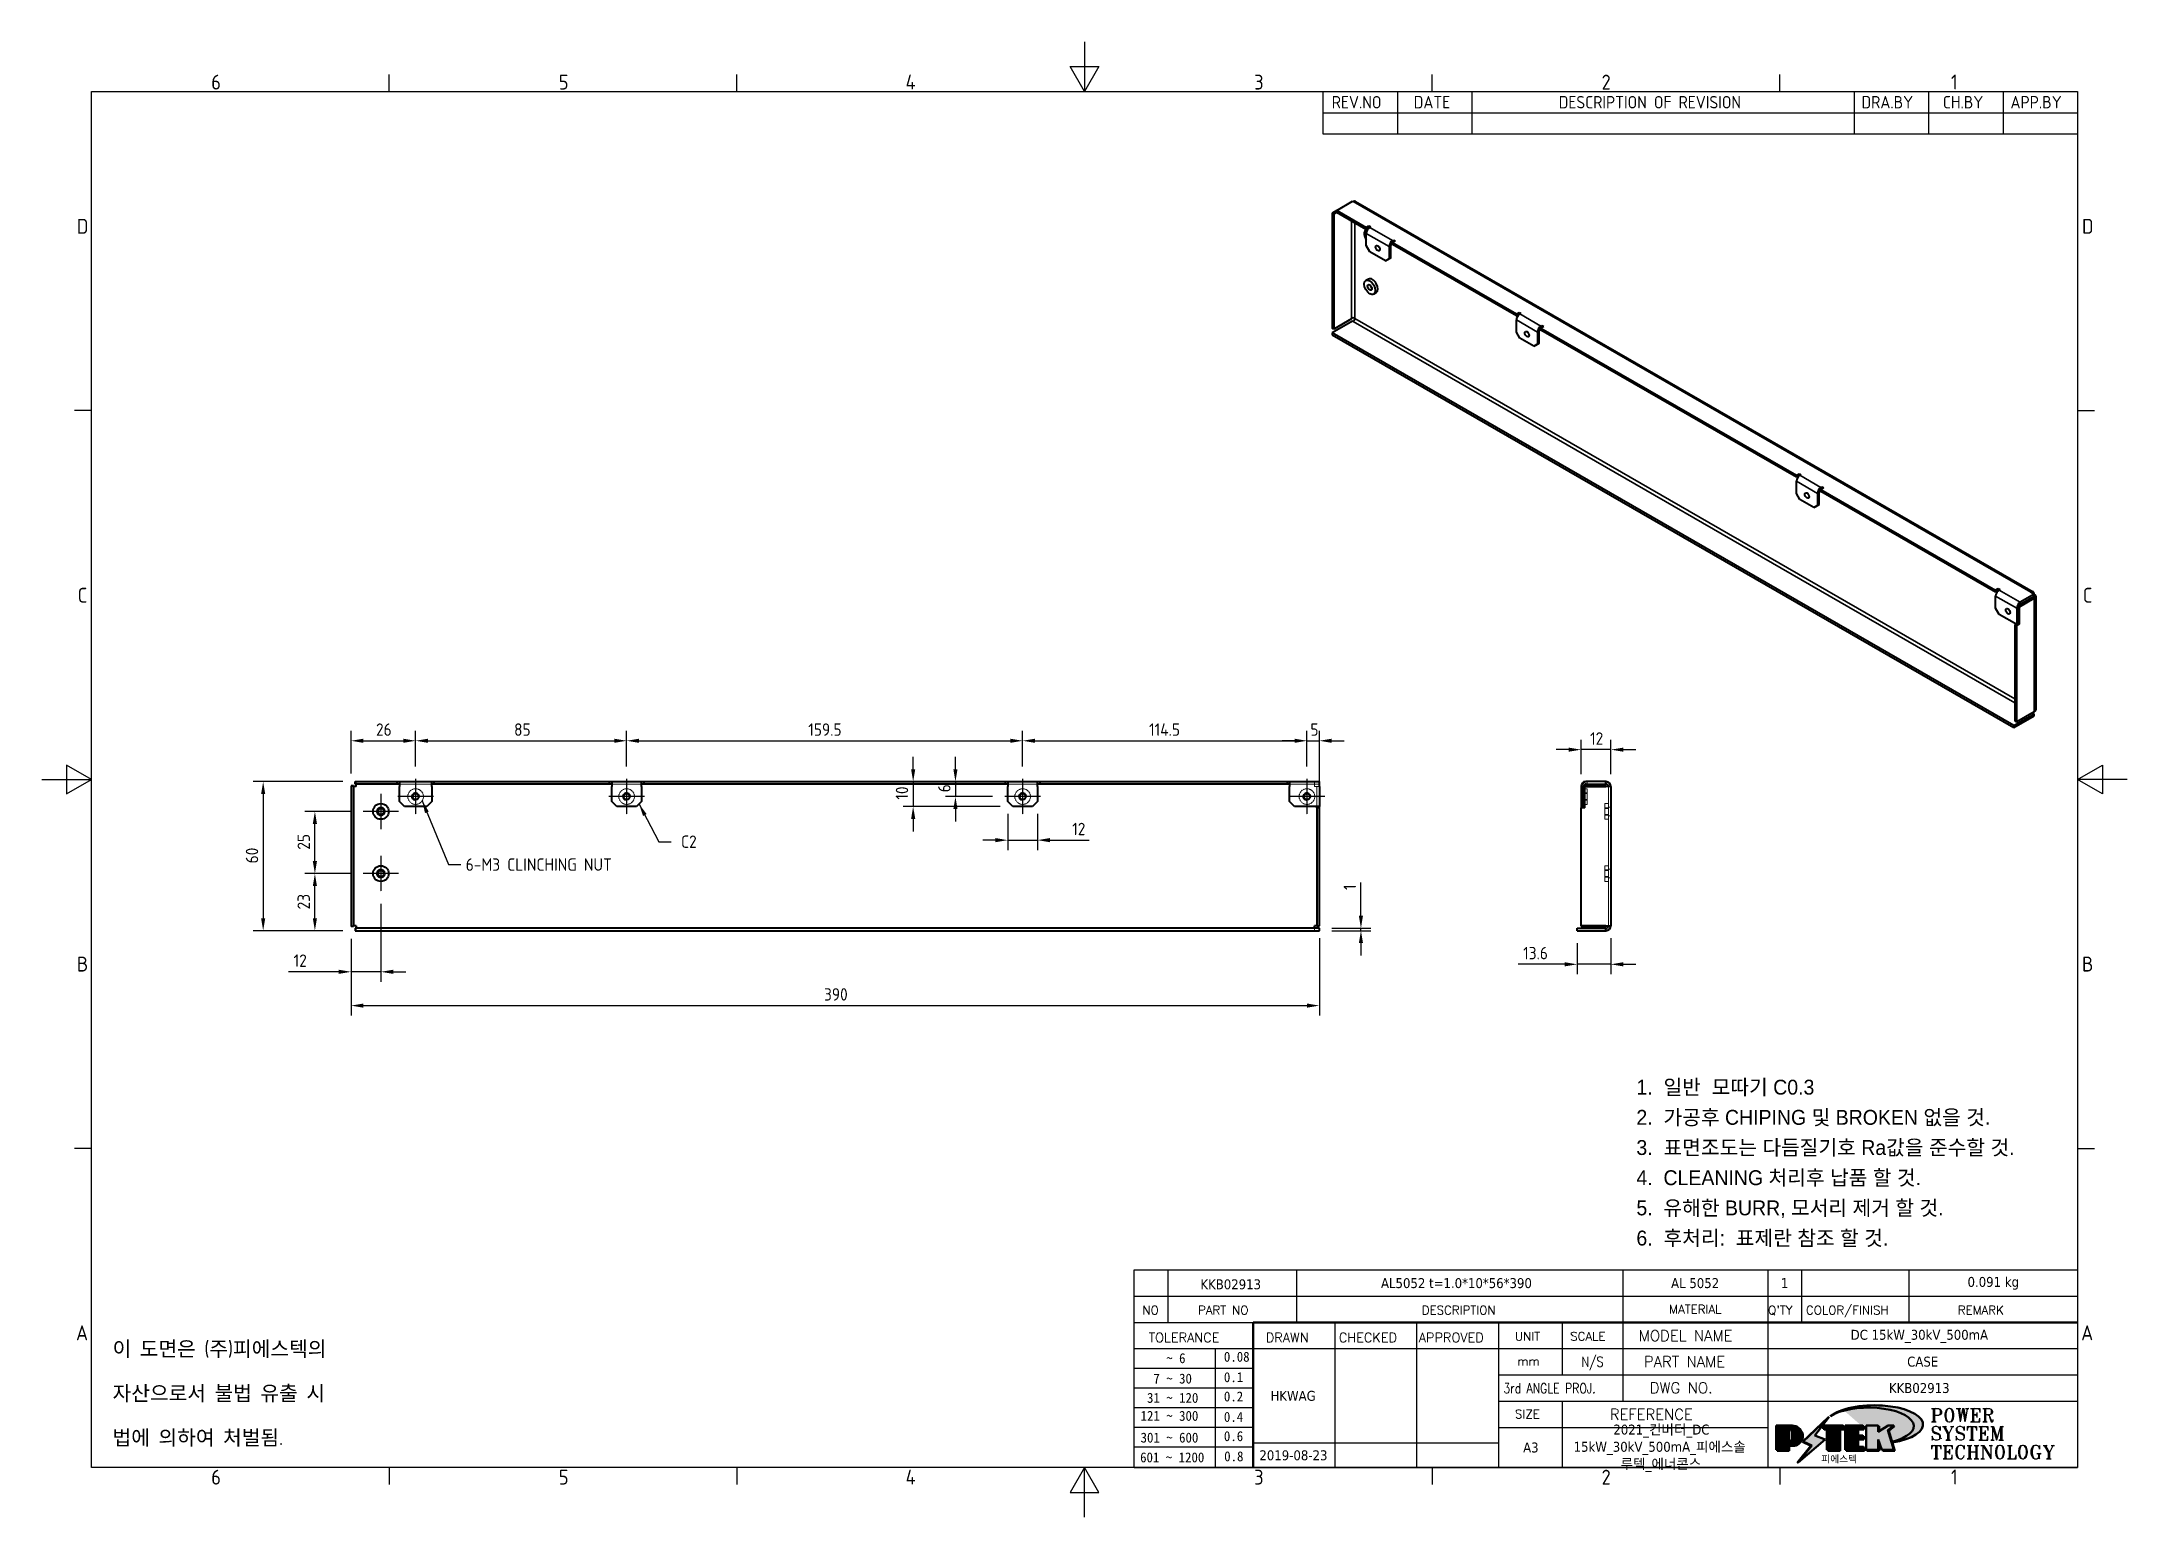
# Model space of a CAD drawing. Header units: millimetres. Extents: x 0 to 840, y 0 to 594.
import ezdxf
from ezdxf.enums import TextEntityAlignment as Align

# ---------------------------------------------------------------- set-up
doc = ezdxf.new("R2010")
doc.units = ezdxf.units.MM
doc.header["$LTSCALE"] = 2
doc.linetypes.add('CHAIN', pattern=[0.7087, 0.4724, -0.0591, 0.1181, -0.0591])
doc.linetypes.add('DASHED', pattern=[0.2067, 0.1654, -0.0413])
doc.layers.get('0').update_dxf_attribs({"color": 3, "lineweight": 25, "true_color": 0x00ff00})
for name, color, linetype, lineweight, true_color in [('가려진 것(ISO)', 2, 'DASHED', 18, 0xffff00), ('가시적인 것(ISO)', 3, 'Continuous', 40, 0x00ff00), ('가시적인 좁은 것(ISO)', 3, 'Continuous', 35, 0x00ff00), ('기호(ISO)', 5, 'Continuous', 25, 0x0000ff), ('제목(ISO)', 5, 'Continuous', 50, 0x0000ff), ('중심 표식(ISO)', 1, 'Continuous', 25, 0xff0000), ('치수(ISO)', 2, 'Continuous', 25, 0xffff00)]:
    doc.layers.add(name, color=color, linetype=linetype, lineweight=lineweight, true_color=true_color)
doc.layers.add('경계(ISO)', color=7, linetype='Continuous', lineweight=25)
doc.layers.add('해치(ISO)', color=7, linetype='Continuous', lineweight=18)
doc.styles.add('HAN_291', font='')
doc.styles.add('HAN_370', font='', dxfattribs={"width": 2})
doc.styles.add('ISO Proportional', font='arial.ttf')
doc.styles.add('ISO ProportionalPSTEK', font='isocp.shx')
doc.styles.add('RC_284', font='ROMANC.shx')
doc.styles.add('RC_287', font='ROMANC.shx')
doc.styles.add('RC_292', font='ROMANC.shx')
doc.styles.add('ROMANT_294', font='romant.shx')
doc.styles.add('문자 텍스트_PSTEK_POSCO', font='isocp.shx')
doc.styles.add('치수 텍스트_PSTEK_POSCO', font='isocp.shx')
doc.styles.add('텍스트 스타일198', font='tahoma.ttf')
doc.styles.add('텍스트 스타일333', font='ROMANC.shx', dxfattribs={"width": 0.8})
doc.styles.get('HAN_291').set_extended_font_data('GulimChe')
doc.styles.get('HAN_370').set_extended_font_data('GulimChe')
doc.dimstyles.new('치수_PSTEK_POSCO', dxfattribs={"dimscale": 2, "dimtxt": 2.5, "dimasz": 2.5, "dimexe": 2, "dimexo": 2.5, "dimgap": 1, "dimtad": 1, "dimrnd": 1e-08, "dimdsep": 46, "dimtxsty": '치수 텍스트_PSTEK_POSCO', "dimcen": 0.09, "dimdle": 10, "dimclrd": 7, "dimclre": 7, "dimclrt": 2, "dimadec": 1, "dimazin": 2, "dimtfac": 1, "dimtmove": 0, "dimatfit": 3, "dimfxl": 1, "dimtolj": 1, "dimlwd": -1, "dimlwe": -1, "dimarcsym": 0})
doc.dimstyles.new('치수_PSTEK_POSCO$7', dxfattribs={"dimscale": 2, "dimtxt": 2.5, "dimasz": 2.5, "dimexe": 2, "dimexo": 2.5, "dimgap": 1, "dimtad": 1, "dimrnd": 1e-08, "dimdsep": 46, "dimtxsty": '치수 텍스트_PSTEK_POSCO', "dimcen": 0.09, "dimdle": 10, "dimclrd": 7, "dimclre": 7, "dimclrt": 2, "dimadec": 1, "dimazin": 2, "dimtfac": 1, "dimtmove": 0, "dimatfit": 3, "dimfxl": 1, "dimtolj": 1, "dimlwd": -1, "dimlwe": -1, "dimarcsym": 0})

msp = doc.modelspace()

# ---------------------------------------------------------------- texts
at = {"layer": '기호(ISO)', "color": 2, "true_color": 0xffff00, "insert": (257.519, 271.969), "char_height": 5, "attachment_point": 4, "style": '치수 텍스트_PSTEK_POSCO'}
msp.add_mtext('{C2}', dxfattribs=at)
at = {"layer": '기호(ISO)', "color": 2, "true_color": 0xffff00, "insert": (170.777, 262.757), "char_height": 5, "width": 67.24076, "attachment_point": 4, "style": '치수 텍스트_PSTEK_POSCO'}
msp.add_mtext('{\\fISOCP|b0|i0;\\H5.0000;6-M3 CLINCHING NUT}', dxfattribs=at)
at = {"layer": '기호(ISO)', "color": 7, "insert": (28.525, 49.617), "char_height": 6, "width": 103.28011, "attachment_point": 4, "line_spacing_factor": 1.78626, "style": '문자 텍스트_PSTEK_POSCO'}
msp.add_mtext('{이 도면은 (주)피에스텍의\\P자산으로서 불법 유출 시 \\P법에 의하여 처벌됨.}', dxfattribs=at)

# ---------------------------------------------------------------- blocks, each defined once
blk = doc.blocks.new('경계 Default Border')
at = {"layer": '경계(ISO)'}
for p, q in [((70, 287), (70, 290.4)), ((140, 287), (140, 290.4)), ((280, 287), (280, 290.4)), ((350, 287), (350, 290.4)), ((10, 222.75), (6.6, 222.75)), ((410, 222.75), (413.4, 222.75)), ((10, 74.25), (6.6, 74.25)), ((410, 74.25), (413.4, 74.25)), ((70, 10), (70, 6.6)), ((140, 10), (140, 6.6)), ((280, 10), (280, 6.6)), ((350, 10), (350, 6.6))]:
    blk.add_line(p, q, dxfattribs=at)
at = {"layer": '경계(ISO)', "flags": 128}
for points in [[(210, 297), (210, 287), (207.11, 292), (212.89, 292), (210, 287)], [(10, 10), (10, 287), (410, 287), (410, 10), (10, 10)], [(0, 148.5), (10, 148.5), (5, 151.39), (5, 145.61), (10, 148.5)], [(420, 148.5), (410, 148.5), (415, 151.39), (415, 145.61), (410, 148.5)], [(210, 0), (210, 10), (207.11, 5), (212.89, 5), (210, 10)]]:
    blk.add_lwpolyline(points, dxfattribs=at)
at = {"layer": '경계(ISO)', "color": 2, "true_color": 0xffff00, "char_height": 3, "attachment_point": 7, "style": '문자 텍스트_PSTEK_POSCO'}
for s, insert in [('6', (34.14, 287.37)), ('5', (104.14, 287.37)), ('4', (173.97, 287.4)), ('3', (244.17, 287.37)), ('2', (314.13, 287.37)), ('1', (384.49, 287.4)), ('D', (7.08, 258.35)), ('D', (410.88, 258.35)), ('C', (7.24, 184.1)), ('C', (411.04, 184.1)), ('B', (7.08, 109.85)), ('B', (410.88, 109.85)), ('A', (6.91, 35.62)), ('A', (410.71, 35.62)), ('6', (34.14, 6.57)), ('5', (104.14, 6.57)), ('4', (173.97, 6.6)), ('3', (244.17, 6.57)), ('2', (314.13, 6.57)), ('1', (384.49, 6.6))]:
    blk.add_mtext(s, dxfattribs=dict(at, insert=insert))
blk = doc.blocks.new('제목 블록 PSTEK')
at = {"true_color": 0x848484}
for points in [[(317.22, 17.06), (322.03, 21.63), (322.28, 21.94), (317.05, 16.98), (318.75, 16.19), (316, 12.72), (316.34, 13), (318.92, 16.27)], [(321.98, 19.61), (321.4, 19.61), (321.4, 19.46), (321.98, 19.46)], [(324.66, 19.46), (325.42, 19.46), (325.42, 20.11), (325.24, 20.11), (325.24, 19.61), (324.48, 19.61), (324.48, 15.34), (322.16, 15.34), (322.16, 15.19), (324.66, 15.19)], [(328.29, 19.46), (329.41, 19.46), (329.41, 20.11), (329.23, 20.11), (329.23, 19.61), (328.11, 19.61), (328.11, 18.26), (328.29, 18.26)], [(328.29, 17.42), (329.41, 17.42), (329.41, 18.11), (329.23, 18.11), (329.23, 17.56), (328.11, 17.56), (328.11, 15.99), (328.29, 15.99)], [(332.51, 16.93), (332.33, 17.43), (332.33, 15.34), (330.04, 15.34), (330.04, 15.19), (332.51, 15.19)], [(332.51, 20.11), (332.33, 20.11), (332.33, 19), (332.51, 19.11)], [(335.62, 20.11), (335.25, 20.11), (334.25, 19.31), (335.49, 15.34), (333.2, 15.34), (333.25, 15.19), (335.66, 15.19), (334.43, 19.16)], [(329.54, 15.85), (329.36, 15.85), (329.36, 15.34), (325.83, 15.34), (325.83, 15.19), (329.54, 15.19)]]:
    blk.add_hatch(color=252, dxfattribs=at).paths.add_polyline_path(points)
at = {"true_color": 0x0000ff}
blk.add_hatch(color=5, dxfattribs=at).paths.add_polyline_path([(321.62, 17.42), (319.53, 18.25), (322.45, 22.02), (317.22, 17.06), (318.92, 16.27), (316.17, 12.8)])
at = {"true_color": 0xff0000}
h = blk.add_hatch(color=1, dxfattribs=at)
edge = h.paths.add_edge_path(flags=0)
edge.add_line((314.22, 19.61), (314.22, 17))
edge.add_line((314.22, 17), (314.35, 17))
edge.add_arc((314.35, 17.65), 0.651, 270, 360)
edge.add_line((315, 17.65), (315, 18.96))
edge.add_arc((314.35, 18.96), 0.651, 0, 90)
edge.add_line((314.35, 19.61), (314.22, 19.61))
edge = h.paths.add_edge_path()
edge.add_arc((314.98, 18.29), 1.97, 270, 450)
edge.add_line((314.98, 20.26), (311.77, 20.26))
edge.add_line((311.77, 20.26), (311.77, 15.34))
edge.add_line((311.77, 15.34), (314.22, 15.34))
edge.add_line((314.22, 15.34), (314.22, 16.32))
edge.add_line((314.22, 16.32), (314.98, 16.32))
at = {"true_color": 0x848484}
h = blk.add_hatch(color=252, dxfattribs=at)
edge = h.paths.add_edge_path()
edge.add_arc((314.98, 18.29), 1.97, 270, 406.8279)
edge.add_arc((315.16, 18.14), 1.97, -90, 53.561, ccw=False)
edge.add_line((315.16, 16.17), (314.4, 16.17))
edge.add_line((314.4, 16.17), (314.4, 15.19))
edge.add_line((314.4, 15.19), (311.94, 15.19))
edge.add_line((311.94, 15.19), (311.94, 15.34))
edge.add_line((311.94, 15.34), (314.22, 15.34))
edge.add_line((314.22, 15.34), (314.22, 16.32))
edge.add_line((314.22, 16.32), (314.98, 16.32))
h = blk.add_hatch(color=252, dxfattribs=at)
edge = h.paths.add_edge_path()
edge.add_line((314.4, 19.46), (314.53, 19.46))
edge.add_arc((314.53, 18.81), 0.651, 60.4189, 90, ccw=False)
edge.add_arc((314.35, 18.96), 0.651, 39.9699, 90)
edge.add_line((314.35, 19.61), (314.22, 19.61))
edge.add_line((314.22, 19.61), (314.22, 17))
edge.add_line((314.22, 17), (314.35, 17))
edge.add_arc((314.35, 17.65), 0.651, 270, 274.6931)
edge.add_line((314.4, 17), (314.4, 19.46))
at = {"true_color": 0xff0000}
for points in [[(324.48, 19.61), (325.24, 19.61), (325.24, 20.26), (321.23, 20.26), (321.23, 19.61), (321.98, 19.61), (321.98, 15.34), (324.48, 15.34)], [(329.23, 20.26), (325.66, 20.26), (325.66, 15.34), (329.36, 15.34), (329.36, 15.99), (328.11, 15.99), (328.11, 17.56), (329.23, 17.56), (329.23, 18.26), (328.11, 18.26), (328.11, 19.61), (329.23, 19.61)], [(332.33, 20.26), (329.86, 20.26), (329.86, 15.34), (332.33, 15.34), (332.33, 17.43), (333.07, 15.34), (335.49, 15.34), (334.25, 19.31), (335.44, 20.26), (334.31, 20.26), (332.33, 19)]]:
    blk.add_hatch(color=1, dxfattribs=at).paths.add_polyline_path(points)
at = {"layer": '해치(ISO)', "true_color": 0x27d1fc}
h = blk.add_hatch(color=140, dxfattribs=at)
edge = h.paths.add_edge_path()
edge.add_ellipse((330.37, 20.16), major_axis=(9.1, 0), ratio=0.40699, start_angle=301.3098, end_angle=507.7437)
edge.add_ellipse((331.53, 20.46), major_axis=(-9.82, 0), ratio=0.39426, start_angle=111.5121, end_angle=334.4703, ccw=False)
edge.add_line((335.14, 16.86), (335.1, 16.99))
at = {"color": 180, "true_color": 0x3f00ff}
for p, q in [((182.48, 11.79), (182.48, 51.57)), ((182.48, 51.57), (372.48, 51.57)), ((189.27, 51.57), (189.27, 41.01)), ((215.22, 41.01), (215.22, 51.57)), ((280.88, 51.57), (280.88, 41.01)), ((310.09, 51.57), (310.09, 41.01)), ((316.9, 51.57), (316.9, 41.01)), ((338.46, 51.57), (338.46, 41.01)), ((372.48, 51.57), (372.48, 11.79)), ((182.48, 46.29), (372.48, 46.29)), ((182.48, 41.01), (206.45, 41.01)), ((222.94, 11.79), (222.94, 41.01)), ((239.43, 11.79), (239.43, 41.01)), ((255.92, 11.79), (255.92, 41.01)), ((268.69, 41.01), (268.69, 30.45)), ((280.88, 41.01), (280.88, 25.17)), ((310.09, 41.01), (310.09, 11.79)), ((182.48, 35.73), (206.45, 35.73)), ((198.86, 12.03), (198.86, 35.73)), ((206.45, 35.73), (372.48, 35.73)), ((182.48, 31.78), (206.45, 31.78)), ((255.92, 30.45), (372.48, 30.45)), ((182.48, 27.83), (206.45, 27.83)), ((182.48, 23.88), (206.45, 23.88)), ((255.92, 25.17), (372.48, 25.17)), ((268.69, 25.17), (268.69, 11.79)), ((182.48, 19.93), (206.45, 19.93)), ((255.92, 19.89), (310.09, 19.89)), ((182.48, 15.98), (206.45, 15.98)), ((206.45, 16.74), (255.92, 16.74)), ((182.48, 11.79), (372.48, 11.79))]:
    blk.add_line(p, q, dxfattribs=at)
at = {"color": 7, "lineweight": 50}
for p, q in [((206.45, 11.79), (206.45, 41.01)), ((206.45, 41.01), (372.48, 41.01))]:
    blk.add_line(p, q, dxfattribs=at)
at = {"color": 7}
for p, q in [((322.28, 21.94), (317.05, 16.98)), ((322.45, 22.02), (317.22, 17.06)), ((317.22, 17.06), (322.03, 21.63)), ((319.53, 18.25), (322.45, 22.02)), ((322.03, 21.63), (322.28, 21.94)), ((314.98, 20.26), (311.77, 20.26)), ((311.77, 20.26), (311.77, 15.34)), ((314.98, 20.26), (311.77, 20.26)), ((311.77, 20.26), (311.77, 15.34)), ((314.22, 17), (314.22, 19.61)), ((314.22, 19.61), (314.35, 19.61)), ((314.35, 19.61), (314.22, 19.61)), ((314.22, 19.61), (314.22, 17)), ((314.22, 17), (314.22, 19.61)), ((314.22, 19.61), (314.35, 19.61)), ((314.35, 17), (314.22, 17)), ((314.22, 17), (314.35, 17)), ((314.35, 17), (314.22, 17)), ((314.4, 19.46), (314.53, 19.46)), ((314.4, 17), (314.4, 19.46)), ((315, 18.96), (315, 17.65)), ((315, 18.96), (315, 17.65)), ((316.17, 12.8), (321.62, 17.42)), ((317.05, 16.98), (318.75, 16.19)), ((318.92, 16.27), (317.22, 17.06)), ((317.22, 17.06), (318.92, 16.27)), ((321.62, 17.42), (319.53, 18.25)), ((325.24, 20.26), (321.23, 20.26)), ((321.23, 20.26), (321.23, 19.61)), ((325.24, 20.26), (321.23, 20.26)), ((321.23, 20.26), (321.23, 19.61)), ((321.23, 19.61), (321.98, 19.61)), ((321.23, 19.61), (321.98, 19.61)), ((321.4, 19.61), (321.4, 19.46)), ((321.98, 19.61), (321.4, 19.61)), ((321.4, 19.46), (321.98, 19.46)), ((321.98, 19.61), (321.98, 15.34)), ((321.98, 19.46), (321.98, 19.61)), ((321.98, 19.61), (321.98, 15.34)), ((324.48, 19.61), (325.24, 19.61)), ((324.48, 15.34), (324.48, 19.61)), ((325.24, 19.61), (324.48, 19.61)), ((324.48, 19.61), (324.48, 15.34)), ((324.48, 19.61), (325.24, 19.61)), ((324.48, 15.34), (324.48, 19.61)), ((324.66, 19.46), (325.42, 19.46)), ((324.66, 15.19), (324.66, 19.46)), ((325.24, 19.61), (325.24, 20.26)), ((325.24, 19.61), (325.24, 20.26)), ((325.42, 20.11), (325.24, 20.11)), ((325.24, 20.11), (325.24, 19.61)), ((325.42, 19.46), (325.42, 20.11)), ((329.23, 20.26), (325.66, 20.26)), ((325.66, 20.26), (325.66, 15.34)), ((325.66, 20.26), (325.66, 15.34)), ((329.23, 20.26), (325.66, 20.26)), ((328.11, 18.26), (328.11, 19.61)), ((328.11, 19.61), (329.23, 19.61)), ((329.23, 19.61), (328.11, 19.61)), ((328.11, 19.61), (328.11, 18.26)), ((328.11, 18.26), (328.11, 19.61)), ((328.11, 19.61), (329.23, 19.61)), ((329.23, 18.26), (328.11, 18.26)), ((328.11, 18.26), (328.29, 18.26)), ((329.23, 18.26), (328.11, 18.26)), ((328.11, 17.56), (329.23, 17.56)), ((328.11, 15.99), (328.11, 17.56)), ((329.23, 17.56), (328.11, 17.56)), ((328.11, 17.56), (328.11, 15.99)), ((328.11, 17.56), (329.23, 17.56)), ((328.11, 15.99), (328.11, 17.56)), ((328.29, 18.26), (328.29, 19.46)), ((328.29, 19.46), (329.41, 19.46)), ((328.29, 15.99), (328.29, 17.42)), ((328.29, 17.42), (329.41, 17.42)), ((329.23, 19.61), (329.23, 20.26)), ((329.23, 19.61), (329.23, 20.26)), ((329.41, 20.11), (329.23, 20.11)), ((329.23, 20.11), (329.23, 19.61)), ((329.23, 17.56), (329.23, 18.26)), ((329.23, 17.56), (329.23, 18.26)), ((329.41, 18.11), (329.23, 18.11)), ((329.23, 18.11), (329.23, 17.56)), ((329.41, 19.46), (329.41, 20.11)), ((329.41, 17.42), (329.41, 18.11)), ((332.33, 20.26), (329.86, 20.26)), ((329.86, 20.26), (329.86, 15.34)), ((329.86, 20.26), (329.86, 15.34)), ((332.33, 20.26), (329.86, 20.26)), ((334.31, 20.26), (332.33, 19)), ((332.33, 19), (332.33, 20.26)), ((334.31, 20.26), (332.33, 19)), ((332.33, 19), (332.33, 20.26)), ((332.51, 20.11), (332.33, 20.11)), ((332.33, 20.11), (332.33, 19)), ((332.33, 19), (332.51, 19.11)), ((332.33, 17.43), (333.07, 15.34)), ((332.33, 15.34), (332.33, 17.43)), ((332.51, 16.93), (332.33, 17.43)), ((332.33, 17.43), (332.33, 15.34)), ((332.33, 17.43), (333.07, 15.34)), ((332.33, 15.34), (332.33, 17.43)), ((332.51, 19.11), (332.51, 20.11)), ((332.51, 15.19), (332.51, 16.93)), ((334.25, 19.31), (335.44, 20.26)), ((334.25, 19.31), (335.44, 20.26)), ((335.25, 20.11), (334.25, 19.31)), ((335.49, 15.34), (334.25, 19.31)), ((334.25, 19.31), (335.49, 15.34)), ((335.49, 15.34), (334.25, 19.31)), ((335.44, 20.26), (334.31, 20.26)), ((335.44, 20.26), (334.31, 20.26)), ((334.43, 19.16), (335.62, 20.11)), ((335.66, 15.19), (334.43, 19.16)), ((335.62, 20.11), (335.25, 20.11)), ((345.04, 17.5), (344.99, 17.69)), ((311.77, 15.34), (314.22, 15.34)), ((311.77, 15.34), (314.22, 15.34)), ((314.22, 15.34), (311.94, 15.34)), ((311.94, 15.34), (311.94, 15.19)), ((311.94, 15.19), (314.4, 15.19)), ((314.22, 16.32), (314.98, 16.32)), ((314.22, 15.34), (314.22, 16.32)), ((314.98, 16.32), (314.22, 16.32)), ((314.22, 16.32), (314.22, 15.34)), ((314.22, 16.32), (314.98, 16.32)), ((314.22, 15.34), (314.22, 16.32)), ((314.4, 16.17), (315.16, 16.17)), ((314.4, 15.19), (314.4, 16.17)), ((318.75, 16.19), (316, 12.72)), ((316, 12.72), (316.34, 13)), ((318.92, 16.27), (316.17, 12.8)), ((316.34, 13), (318.92, 16.27)), ((321.98, 15.34), (324.48, 15.34)), ((321.98, 15.34), (324.48, 15.34)), ((324.48, 15.34), (322.16, 15.34)), ((322.16, 15.34), (322.16, 15.19)), ((322.16, 15.19), (324.66, 15.19)), ((325.66, 15.34), (329.36, 15.34)), ((325.66, 15.34), (329.36, 15.34)), ((329.36, 15.34), (325.83, 15.34)), ((325.83, 15.34), (325.83, 15.19)), ((325.83, 15.19), (329.54, 15.19)), ((329.36, 15.99), (328.11, 15.99)), ((328.11, 15.99), (328.29, 15.99)), ((329.36, 15.99), (328.11, 15.99)), ((329.36, 15.34), (329.36, 15.99)), ((329.36, 15.34), (329.36, 15.99)), ((329.54, 15.85), (329.36, 15.85)), ((329.36, 15.85), (329.36, 15.34)), ((329.54, 15.19), (329.54, 15.85)), ((329.86, 15.34), (332.33, 15.34)), ((329.86, 15.34), (332.33, 15.34)), ((332.33, 15.34), (330.04, 15.34)), ((330.04, 15.34), (330.04, 15.19)), ((330.04, 15.19), (332.51, 15.19)), ((333.07, 15.34), (335.49, 15.34)), ((333.07, 15.34), (335.49, 15.34)), ((335.49, 15.34), (333.2, 15.34)), ((333.2, 15.34), (333.25, 15.19)), ((333.25, 15.19), (335.66, 15.19))]:
    blk.add_line(p, q, dxfattribs=at)
at = {"color": 5, "true_color": 0x0000ff}
for p, q in [((322.45, 22.02), (317.22, 17.06)), ((319.53, 18.25), (322.45, 22.02)), ((316.17, 12.8), (321.62, 17.42)), ((317.22, 17.06), (318.92, 16.27)), ((321.62, 17.42), (319.53, 18.25)), ((318.92, 16.27), (316.17, 12.8))]:
    blk.add_line(p, q, dxfattribs=at)
at = {"color": 1, "true_color": 0xff0000}
for p, q in [((314.98, 20.26), (311.77, 20.26)), ((311.77, 20.26), (311.77, 15.34)), ((314.22, 17), (314.22, 19.61)), ((314.22, 19.61), (314.35, 19.61)), ((314.35, 17), (314.22, 17)), ((315, 18.96), (315, 17.65)), ((325.24, 20.26), (321.23, 20.26)), ((321.23, 20.26), (321.23, 19.61)), ((321.23, 19.61), (321.98, 19.61)), ((321.98, 19.61), (321.98, 15.34)), ((324.48, 19.61), (325.24, 19.61)), ((324.48, 15.34), (324.48, 19.61)), ((325.24, 19.61), (325.24, 20.26)), ((329.23, 20.26), (325.66, 20.26)), ((325.66, 20.26), (325.66, 15.34)), ((328.11, 18.26), (328.11, 19.61)), ((328.11, 19.61), (329.23, 19.61)), ((329.23, 18.26), (328.11, 18.26)), ((328.11, 17.56), (329.23, 17.56)), ((328.11, 15.99), (328.11, 17.56)), ((329.23, 19.61), (329.23, 20.26)), ((329.23, 17.56), (329.23, 18.26)), ((332.33, 20.26), (329.86, 20.26)), ((329.86, 20.26), (329.86, 15.34)), ((334.31, 20.26), (332.33, 19)), ((332.33, 19), (332.33, 20.26)), ((332.33, 17.43), (333.07, 15.34)), ((332.33, 15.34), (332.33, 17.43)), ((334.25, 19.31), (335.44, 20.26)), ((335.49, 15.34), (334.25, 19.31)), ((335.44, 20.26), (334.31, 20.26)), ((311.77, 15.34), (314.22, 15.34)), ((314.22, 16.32), (314.98, 16.32)), ((314.22, 15.34), (314.22, 16.32)), ((321.98, 15.34), (324.48, 15.34)), ((325.66, 15.34), (329.36, 15.34)), ((329.36, 15.99), (328.11, 15.99)), ((329.36, 15.34), (329.36, 15.99)), ((329.86, 15.34), (332.33, 15.34)), ((333.07, 15.34), (335.49, 15.34))]:
    blk.add_line(p, q, dxfattribs=at)
at = {"color": 7}
for centre, radius, start, end in [((314.35, 18.96), 0.651, 0, 90), ((314.35, 18.96), 0.651, 39.9699, 90), ((314.35, 18.96), 0.651, 0, 90), ((314.35, 17.65), 0.651, 270, 0), ((314.35, 17.65), 0.651, 270, 0), ((314.35, 17.65), 0.651, 270, 274.6931), ((314.53, 18.81), 0.651, 60.4189, 90), ((314.98, 18.29), 1.97, 270, 90), ((314.98, 18.29), 1.97, 270, 90), ((314.98, 18.29), 1.97, 270, 46.8279), ((315.16, 18.14), 1.97, 270, 53.561)]:
    blk.add_arc(centre, radius, start, end, dxfattribs=at)
at = {"color": 1, "true_color": 0xff0000}
for centre, radius, start, end in [((314.35, 18.96), 0.651, 0, 90), ((314.35, 17.65), 0.651, 270, 0), ((314.98, 18.29), 1.97, 270, 90)]:
    blk.add_arc(centre, radius, start, end, dxfattribs=at)
at = {"layer": '제목(ISO)', "lineweight": 18}
blk.add_line((182.48, 35.73), (182.48, 11.79), dxfattribs=at)
at = {"layer": '제목(ISO)'}
for p, q in [((322.28, 21.94), (317.05, 16.98)), ((322.45, 22.02), (317.22, 17.06)), ((317.22, 17.06), (322.03, 21.63)), ((319.53, 18.25), (322.45, 22.02)), ((322.03, 21.63), (322.28, 21.94)), ((314.98, 20.26), (311.77, 20.26)), ((311.77, 20.26), (311.77, 15.34)), ((314.22, 17), (314.22, 19.61)), ((314.22, 19.61), (314.35, 19.61)), ((314.35, 19.61), (314.22, 19.61)), ((314.22, 19.61), (314.22, 17)), ((314.35, 17), (314.22, 17)), ((314.22, 17), (314.35, 17)), ((314.4, 19.46), (314.53, 19.46)), ((314.4, 17), (314.4, 19.46)), ((315, 18.96), (315, 17.65)), ((316.17, 12.8), (321.62, 17.42)), ((317.05, 16.98), (318.75, 16.19)), ((317.22, 17.06), (318.92, 16.27)), ((318.92, 16.27), (317.22, 17.06)), ((321.62, 17.42), (319.53, 18.25)), ((325.24, 20.26), (321.23, 20.26)), ((321.23, 20.26), (321.23, 19.61)), ((321.23, 19.61), (321.98, 19.61)), ((321.98, 19.61), (321.4, 19.61)), ((321.4, 19.61), (321.4, 19.46)), ((321.4, 19.46), (321.98, 19.46)), ((321.98, 19.61), (321.98, 15.34)), ((321.98, 19.46), (321.98, 19.61)), ((324.48, 19.61), (325.24, 19.61)), ((324.48, 15.34), (324.48, 19.61)), ((325.24, 19.61), (324.48, 19.61)), ((324.48, 19.61), (324.48, 15.34)), ((324.66, 19.46), (325.42, 19.46)), ((324.66, 15.19), (324.66, 19.46)), ((325.24, 19.61), (325.24, 20.26)), ((325.42, 20.11), (325.24, 20.11)), ((325.24, 20.11), (325.24, 19.61)), ((325.42, 19.46), (325.42, 20.11)), ((329.23, 20.26), (325.66, 20.26)), ((325.66, 20.26), (325.66, 15.34)), ((328.11, 18.26), (328.11, 19.61)), ((328.11, 19.61), (329.23, 19.61)), ((329.23, 19.61), (328.11, 19.61)), ((328.11, 19.61), (328.11, 18.26)), ((329.23, 18.26), (328.11, 18.26)), ((328.11, 18.26), (328.29, 18.26)), ((328.11, 15.99), (328.11, 17.56)), ((328.11, 17.56), (329.23, 17.56)), ((329.23, 17.56), (328.11, 17.56)), ((328.11, 17.56), (328.11, 15.99)), ((328.29, 19.46), (329.41, 19.46)), ((328.29, 18.26), (328.29, 19.46)), ((328.29, 17.42), (329.41, 17.42)), ((328.29, 15.99), (328.29, 17.42)), ((329.23, 19.61), (329.23, 20.26)), ((329.41, 20.11), (329.23, 20.11)), ((329.23, 20.11), (329.23, 19.61)), ((329.23, 17.56), (329.23, 18.26)), ((329.41, 18.11), (329.23, 18.11)), ((329.23, 18.11), (329.23, 17.56)), ((329.41, 19.46), (329.41, 20.11)), ((329.41, 17.42), (329.41, 18.11)), ((332.33, 20.26), (329.86, 20.26)), ((329.86, 20.26), (329.86, 15.34)), ((334.31, 20.26), (332.33, 19)), ((332.33, 19), (332.33, 20.26)), ((332.51, 20.11), (332.33, 20.11)), ((332.33, 20.11), (332.33, 19)), ((332.33, 19), (332.51, 19.11)), ((332.33, 15.34), (332.33, 17.43)), ((332.33, 17.43), (333.07, 15.34)), ((332.51, 16.93), (332.33, 17.43)), ((332.33, 17.43), (332.33, 15.34)), ((332.51, 19.11), (332.51, 20.11)), ((332.51, 15.19), (332.51, 16.93)), ((334.25, 19.31), (335.44, 20.26)), ((335.25, 20.11), (334.25, 19.31)), ((335.49, 15.34), (334.25, 19.31)), ((334.25, 19.31), (335.49, 15.34)), ((335.44, 20.26), (334.31, 20.26)), ((334.43, 19.16), (335.62, 20.11)), ((335.66, 15.19), (334.43, 19.16)), ((335.62, 20.11), (335.25, 20.11)), ((311.77, 15.34), (314.22, 15.34)), ((314.22, 15.34), (311.94, 15.34)), ((311.94, 15.34), (311.94, 15.19)), ((311.94, 15.19), (314.4, 15.19)), ((314.22, 15.34), (314.22, 16.32)), ((314.22, 16.32), (314.98, 16.32)), ((314.98, 16.32), (314.22, 16.32)), ((314.22, 16.32), (314.22, 15.34)), ((314.4, 15.19), (314.4, 16.17)), ((314.4, 16.17), (315.16, 16.17)), ((318.75, 16.19), (316, 12.72)), ((316, 12.72), (316.34, 13)), ((318.92, 16.27), (316.17, 12.8)), ((316.34, 13), (318.92, 16.27)), ((321.98, 15.34), (324.48, 15.34)), ((324.48, 15.34), (322.16, 15.34)), ((322.16, 15.34), (322.16, 15.19)), ((322.16, 15.19), (324.66, 15.19)), ((325.66, 15.34), (329.36, 15.34)), ((329.36, 15.34), (325.83, 15.34)), ((325.83, 15.34), (325.83, 15.19)), ((325.83, 15.19), (329.54, 15.19)), ((329.36, 15.99), (328.11, 15.99)), ((328.11, 15.99), (328.29, 15.99)), ((329.36, 15.34), (329.36, 15.99)), ((329.54, 15.85), (329.36, 15.85)), ((329.36, 15.85), (329.36, 15.34)), ((329.54, 15.19), (329.54, 15.85)), ((329.86, 15.34), (332.33, 15.34)), ((332.33, 15.34), (330.04, 15.34)), ((330.04, 15.34), (330.04, 15.19)), ((330.04, 15.19), (332.51, 15.19)), ((333.07, 15.34), (335.49, 15.34)), ((335.49, 15.34), (333.2, 15.34)), ((333.2, 15.34), (333.25, 15.19)), ((333.25, 15.19), (335.66, 15.19))]:
    blk.add_line(p, q, dxfattribs=at)
at = {"layer": '제목(ISO)', "color": 4, "true_color": 0x00ffff}
blk.add_line((335.14, 16.86), (335.1, 16.99), dxfattribs=at)
at = {"layer": '제목(ISO)'}
for centre, radius, start, end in [((314.35, 18.96), 0.651, 0, 90), ((314.35, 18.96), 0.651, 39.9699, 90), ((314.35, 17.65), 0.651, 270, 0), ((314.35, 17.65), 0.651, 270, 274.6931), ((314.53, 18.81), 0.651, 60.4189, 90), ((314.98, 18.29), 1.97, 46.8279, 90), ((314.98, 18.29), 1.97, 270, 46.8279), ((314.98, 18.29), 1.97, 270, 46.8279), ((315.16, 18.14), 1.97, 270, 53.561)]:
    blk.add_arc(centre, radius, start, end, dxfattribs=at)
at = {"layer": '제목(ISO)', "color": 4, "true_color": 0x00ffff}
for centre, major_axis, ratio, start_param, end_param in [((331.53, 20.46), (9.82, 0), 0.39426, 5.087845, 8.9792), ((330.37, 20.16), (9.1, 0), 0.40699, 5.258849, 8.861799)]:
    blk.add_ellipse(centre, major_axis=major_axis, ratio=ratio, start_param=start_param, end_param=end_param, dxfattribs=at)
at = {"color": 2, "true_color": 0xffff00}
for s, height, style, p in [('NO', 1.742, 'RC_284', (184.14, 42.62)), ('PART NO', 1.742, 'RC_284', (195.34, 42.62)), ('DESCRIPTION', 1.7424, 'RC_284', (240.4, 42.62)), ("Q'TY", 1.742, 'RC_284', (310.14, 42.62)), ('COLOR/FINISH', 1.7424, 'RC_284', (317.77, 42.62)), ('REMARK', 1.742, 'RC_284', (348.35, 42.62)), (' TOLERANCE', 1.9, 'RC_287', (184.09, 37.01)), ('DRAWN', 1.9, 'RC_287', (208.98, 37.01)), ('CHECKED', 1.9, 'RC_287', (223.69, 37.01)), ('APPROVED', 1.9, 'RC_287', (239.78, 37.01)), ('UNIT', 1.742, 'RC_284', (259.17, 37.34)), ('SCALE', 1.742, 'RC_284', (270.29, 37.34)), ('MODEL NAME', 2.178, 'RC_292', (284.1, 37.25)), ('    ~ 6', 2, 'HAN_291', (183.77, 32.82)), ('0.08', 2, 'HAN_291', (200.55, 33.1)), ('PART NAME', 2.178, 'RC_292', (285.14, 32.03)), ('  7 ~ 30', 2, 'HAN_291', (183.77, 28.71)), ('0.1', 2, 'HAN_291', (200.55, 28.99)), ('mm', 1.742, 'RC_284', (259.65, 32.35)), (' 31 ~ 120', 2, 'HAN_291', (183.77, 24.83)), ('0.2', 2, 'HAN_291', (200.55, 25.11)), (' DWG NO.', 2.178, 'RC_292', (284.81, 26.75)), ('121 ~ 300', 2, 'HAN_291', (183.77, 21.21)), ('0.4', 2, 'HAN_291', (200.55, 21)), ('SIZE', 1.742, 'RC_284', (259.17, 21.69)), ('REFERENCE', 2.178, 'RC_292', (278.27, 21.43)), ('301 ~ 600', 2, 'HAN_291', (183.77, 16.83)), ('0.6', 2, 'HAN_291', (200.55, 17.12)), ('601 ~ 1200', 2, 'HAN_291', (183.68, 12.85)), ('0.8', 2, 'HAN_291', (200.61, 13.06))]:
    blk.add_text(s, height=height, dxfattribs=dict(at, style=style)).set_placement(p)
at = {"color": 2, "true_color": 0xffff00, "style": 'RC_284'}
blk.add_text('MATERIAL', height=1.742, dxfattribs=at).set_placement((295.48, 43.65), align=Align.MIDDLE_CENTER)
at = {"color": 7, "style": '텍스트 스타일333', "width": 0.8}
blk.add_text('N/S', height=2, dxfattribs=at).set_placement((274.78, 33.09), align=Align.MIDDLE_CENTER)
at = {"color": 2, "true_color": 0xffff00, "style": '텍스트 스타일333', "width": 0.8}
blk.add_text('3rd ANGLE PROJ.', height=2, dxfattribs=at).set_placement((256.84, 26.76))
at = {"color": 7, "style": 'ROMANT_294'}
for s, p in [('POWER', (342.83, 20.97)), ('SYSTEM', (342.83, 17.33)), ('TECHNOLOGY', (342.83, 13.57))]:
    blk.add_text(s, height=2.7, dxfattribs=at).set_placement(p)
at = {"color": 7, "insert": (320.85, 14.21), "char_height": 1.4, "attachment_point": 1, "line_spacing_factor": 0.332, "style": 'HAN_370'}
blk.add_mtext('\\fHY견고딕|b0|i0;\\H1.4000;피에스텍', dxfattribs=at)
at = {"layer": '제목(ISO)', "color": 7, "style": '텍스트 스타일198'}
for tag, p in [('질량\\P3;_001', (350.3, 48.16)), ('부품_번호_001', (195.81, 47.68)), ('설명_001', (232.19, 47.92)), ('재질_001', (290.6, 47.93)), ("3._Q'TY_001", (312.71, 47.92)), ('1._MODEL_NAME_001', (326.77, 37.52)), ('제목_001', (338.15, 32.12)), ('설계자_001', (209.94, 25.23)), ('부품_번호_001', (334.47, 26.81)), ('시트_크기_001', (260.81, 14.84)), ('프로젝트_002', (270.98, 14.98)), ('프로젝트_001', (278.97, 18.44)), ('작성_날짜_001', (207.69, 13.27)), ('프로젝트_003', (280.45, 11.55))]:
    blk.add_attdef(tag, p, '', height=2, dxfattribs=at)
for tag, p in [('4._COLOR', (327.68, 48.93)), ('점검자', (231.18, 26.23)), ('엔지니어링_승인자', (247.67, 26.23)), ('점검_날짜', (231.18, 14.27)), ('엔지니어링_승인_날짜', (247.67, 14.27))]:
    blk.add_attdef(tag, text='', height=2, dxfattribs=at).set_placement(p, align=Align.MIDDLE_CENTER)
blk = doc.blocks.new('리비전 내역')
at = {"layer": '기호(ISO)'}
for p, q in [((258, 287), (410, 287)), ((258, 287), (258, 282.72)), ((273, 287), (273, 282.72)), ((288, 287), (288, 282.72)), ((365, 287), (365, 282.72)), ((380, 287), (380, 282.72)), ((395, 287), (395, 282.72)), ((410, 287), (410, 282.72)), ((258, 282.72), (410, 282.72)), ((258, 282.72), (258, 278.44)), ((273, 282.72), (273, 278.44)), ((288, 282.72), (288, 278.44)), ((365, 282.72), (365, 278.44)), ((380, 282.72), (380, 278.44)), ((395, 282.72), (395, 278.44)), ((410, 282.72), (410, 278.44)), ((258, 278.44), (410, 278.44))]:
    blk.add_line(p, q, dxfattribs=at)
at = {"layer": '기호(ISO)', "color": 2, "true_color": 0xffff00, "char_height": 2.5, "attachment_point": 7, "style": 'ISO ProportionalPSTEK'}
for s, insert in [('REV.NO', (259.79, 283.58)), ('DATE', (276.31, 283.58)), ('DESCRIPTION OF REVISION', (305.51, 283.58)), ('DRA.BY', (366.48, 283.58)), ('CH.BY', (382.86, 283.58)), ('APP.BY', (396.48, 283.58))]:
    blk.add_mtext(s, dxfattribs=dict(at, insert=insert))
blk = doc.blocks.new('*D22')
at = {"layer": 'Defpoints', "color": 0, "transparency": 16777216}
for p in [(150.59, 312.59), (124.59, 294.43), (150.59, 297.28)]:
    blk.add_point(p, dxfattribs=at)
at = {"layer": '치수(ISO)', "color": 7, "transparency": 16777216}
for p, q in [((124.59, 299.43), (124.59, 316.59)), ((129.59, 312.59), (145.59, 312.59)), ((150.59, 302.28), (150.59, 316.59))]:
    blk.add_line(p, q, dxfattribs=at)
for points in [[(129.59, 313.42), (129.59, 311.75), (124.59, 312.59)], [(145.59, 313.42), (145.59, 311.75), (150.59, 312.59)]]:
    blk.add_solid(points, dxfattribs=at)
at = {"layer": '치수(ISO)', "color": 2, "transparency": 16777216, "insert": (134.64, 317.09), "char_height": 5, "attachment_point": 4, "style": '치수 텍스트_PSTEK_POSCO'}
blk.add_mtext('\\A1;26', dxfattribs=at)
blk = doc.blocks.new('*D23')
at = {"layer": 'Defpoints', "color": 0, "transparency": 16777216}
for p in [(235.59, 312.59), (150.59, 297.28), (235.59, 297.28)]:
    blk.add_point(p, dxfattribs=at)
at = {"layer": '치수(ISO)', "color": 7, "transparency": 16777216}
for p, q in [((150.59, 302.28), (150.59, 316.59)), ((155.59, 312.59), (230.59, 312.59)), ((235.59, 302.28), (235.59, 316.59))]:
    blk.add_line(p, q, dxfattribs=at)
for points in [[(155.59, 313.42), (155.59, 311.75), (150.59, 312.59)], [(230.59, 313.42), (230.59, 311.75), (235.59, 312.59)]]:
    blk.add_solid(points, dxfattribs=at)
at = {"layer": '치수(ISO)', "color": 2, "transparency": 16777216, "insert": (190.26, 317.09), "char_height": 5, "attachment_point": 4, "style": '치수 텍스트_PSTEK_POSCO'}
blk.add_mtext('\\A1;85', dxfattribs=at)
blk = doc.blocks.new('*D24')
at = {"layer": 'Defpoints', "color": 0, "transparency": 16777216}
for p in [(395.09, 312.59), (235.59, 297.28), (395.09, 297.28)]:
    blk.add_point(p, dxfattribs=at)
at = {"layer": '치수(ISO)', "color": 7, "transparency": 16777216}
for p, q in [((235.59, 302.28), (235.59, 316.59)), ((240.59, 312.59), (390.09, 312.59)), ((395.09, 302.28), (395.09, 316.59))]:
    blk.add_line(p, q, dxfattribs=at)
for points in [[(240.59, 313.42), (240.59, 311.75), (235.59, 312.59)], [(390.09, 313.42), (390.09, 311.75), (395.09, 312.59)]]:
    blk.add_solid(points, dxfattribs=at)
at = {"layer": '치수(ISO)', "color": 2, "transparency": 16777216, "insert": (308.75, 317.09), "char_height": 5, "attachment_point": 4, "style": '치수 텍스트_PSTEK_POSCO'}
blk.add_mtext('\\A1;159.5', dxfattribs=at)
blk = doc.blocks.new('*D25')
at = {"layer": 'Defpoints', "color": 0, "transparency": 16777216}
for p in [(509.59, 312.59), (395.09, 297.28), (509.59, 297.28)]:
    blk.add_point(p, dxfattribs=at)
at = {"layer": '치수(ISO)', "color": 7, "transparency": 16777216}
for p, q in [((395.09, 302.28), (395.09, 316.59)), ((400.09, 312.59), (504.59, 312.59)), ((509.59, 302.28), (509.59, 316.59))]:
    blk.add_line(p, q, dxfattribs=at)
for points in [[(400.09, 313.42), (400.09, 311.75), (395.09, 312.59)], [(504.59, 313.42), (504.59, 311.75), (509.59, 312.59)]]:
    blk.add_solid(points, dxfattribs=at)
at = {"layer": '치수(ISO)', "color": 2, "transparency": 16777216, "insert": (446.01, 317.09), "char_height": 5, "attachment_point": 4, "style": '치수 텍스트_PSTEK_POSCO'}
blk.add_mtext('\\A1;114.5', dxfattribs=at)
blk = doc.blocks.new('*D26')
at = {"layer": 'Defpoints', "color": 0, "transparency": 16777216}
for p in [(514.59, 312.59), (509.59, 297.28), (514.59, 285.63)]:
    blk.add_point(p, dxfattribs=at)
at = {"layer": '치수(ISO)', "color": 7, "transparency": 16777216}
for p, q in [((504.59, 312.59), (499.59, 312.59)), ((509.59, 302.28), (509.59, 316.59)), ((509.59, 312.59), (514.59, 312.59)), ((514.59, 290.63), (514.59, 316.59)), ((519.59, 312.59), (524.59, 312.59))]:
    blk.add_line(p, q, dxfattribs=at)
for points in [[(504.59, 313.42), (504.59, 311.75), (509.59, 312.59)], [(519.59, 313.42), (519.59, 311.75), (514.59, 312.59)]]:
    blk.add_solid(points, dxfattribs=at)
at = {"layer": '치수(ISO)', "color": 2, "transparency": 16777216, "insert": (510.99, 317.09), "char_height": 5, "attachment_point": 4, "style": '치수 텍스트_PSTEK_POSCO'}
blk.add_mtext('\\A1;5', dxfattribs=at)
blk = doc.blocks.new('*D27')
at = {"layer": 'Defpoints', "color": 0, "transparency": 16777216}
for p in [(110.03, 259.13), (129.44, 259.13), (126.3, 236.13)]:
    blk.add_point(p, dxfattribs=at)
at = {"layer": '치수(ISO)', "color": 7, "transparency": 16777216}
for p, q in [((124.44, 259.13), (106.03, 259.13)), ((110.03, 241.13), (110.03, 254.13)), ((121.3, 236.13), (106.03, 236.13))]:
    blk.add_line(p, q, dxfattribs=at)
for points in [[(109.19, 254.13), (110.86, 254.13), (110.03, 259.13)], [(109.19, 241.13), (110.86, 241.13), (110.03, 236.13)]]:
    blk.add_solid(points, dxfattribs=at)
at = {"layer": '치수(ISO)', "color": 2, "transparency": 16777216, "insert": (105.53, 244.7), "char_height": 5, "attachment_point": 4, "rotation": 90, "style": '치수 텍스트_PSTEK_POSCO'}
blk.add_mtext('\\A1;23', dxfattribs=at)
blk = doc.blocks.new('*D28')
at = {"layer": 'Defpoints', "color": 0, "transparency": 16777216}
for p in [(110.03, 284.13), (129.44, 284.13), (129.44, 259.13)]:
    blk.add_point(p, dxfattribs=at)
at = {"layer": '치수(ISO)', "color": 7, "transparency": 16777216}
for p, q in [((124.44, 284.13), (106.03, 284.13)), ((110.03, 264.13), (110.03, 279.13)), ((124.44, 259.13), (106.03, 259.13))]:
    blk.add_line(p, q, dxfattribs=at)
for points in [[(109.19, 279.13), (110.86, 279.13), (110.03, 284.13)], [(109.19, 264.13), (110.86, 264.13), (110.03, 259.13)]]:
    blk.add_solid(points, dxfattribs=at)
at = {"layer": '치수(ISO)', "color": 2, "transparency": 16777216, "insert": (105.53, 268.74), "char_height": 5, "attachment_point": 4, "rotation": 90, "style": '치수 텍스트_PSTEK_POSCO'}
blk.add_mtext('\\A1;25', dxfattribs=at)
blk = doc.blocks.new('*D29')
at = {"layer": 'Defpoints', "color": 0, "transparency": 16777216}
for p in [(126.3, 296.13), (89.19, 236.13), (126.3, 236.13)]:
    blk.add_point(p, dxfattribs=at)
at = {"layer": '치수(ISO)', "color": 7, "transparency": 16777216}
for p, q in [((121.3, 296.13), (85.19, 296.13)), ((89.19, 291.13), (89.19, 241.13)), ((121.3, 236.13), (85.19, 236.13))]:
    blk.add_line(p, q, dxfattribs=at)
for points in [[(88.36, 291.13), (90.03, 291.13), (89.19, 296.13)], [(88.36, 241.13), (90.03, 241.13), (89.19, 236.13)]]:
    blk.add_solid(points, dxfattribs=at)
at = {"layer": '치수(ISO)', "color": 2, "transparency": 16777216, "insert": (84.69, 263.23), "char_height": 5, "attachment_point": 4, "rotation": 90, "style": '치수 텍스트_PSTEK_POSCO'}
blk.add_mtext('\\A1;60', dxfattribs=at)
blk = doc.blocks.new('*D30')
at = {"layer": 'Defpoints', "color": 0, "transparency": 16777216}
for p in [(136.59, 251.98), (124.59, 237.84), (136.59, 219.58)]:
    blk.add_point(p, dxfattribs=at)
at = {"layer": '치수(ISO)', "color": 7, "transparency": 16777216}
for p, q in [((136.59, 246.98), (136.59, 215.58)), ((124.59, 232.84), (124.59, 215.58)), ((119.59, 219.58), (99.46, 219.58)), ((136.59, 219.58), (124.59, 219.58)), ((141.59, 219.58), (146.59, 219.58))]:
    blk.add_line(p, q, dxfattribs=at)
for points in [[(119.59, 220.42), (119.59, 218.75), (124.59, 219.58)], [(141.59, 220.42), (141.59, 218.75), (136.59, 219.58)]]:
    blk.add_solid(points, dxfattribs=at)
at = {"layer": '치수(ISO)', "color": 2, "transparency": 16777216, "insert": (101.46, 224.08), "char_height": 5, "attachment_point": 4, "style": '치수 텍스트_PSTEK_POSCO'}
blk.add_mtext('\\A1;12', dxfattribs=at)
blk = doc.blocks.new('*D31')
at = {"layer": 'Defpoints', "color": 0, "transparency": 16777216}
for p in [(389.09, 288.13), (401.09, 288.13), (401.09, 272.58)]:
    blk.add_point(p, dxfattribs=at)
at = {"layer": '치수(ISO)', "color": 7, "transparency": 16777216}
for p, q in [((389.09, 283.13), (389.09, 268.58)), ((401.09, 283.13), (401.09, 268.58)), ((384.09, 272.58), (379.09, 272.58)), ((389.09, 272.58), (401.09, 272.58)), ((406.09, 272.58), (421.84, 272.58))]:
    blk.add_line(p, q, dxfattribs=at)
for points in [[(384.09, 273.42), (384.09, 271.75), (389.09, 272.58)], [(406.09, 273.42), (406.09, 271.75), (401.09, 272.58)]]:
    blk.add_solid(points, dxfattribs=at)
at = {"layer": '치수(ISO)', "color": 2, "transparency": 16777216, "insert": (415.04, 277.08), "char_height": 5, "attachment_point": 4, "style": '치수 텍스트_PSTEK_POSCO'}
blk.add_mtext('\\A1;12', dxfattribs=at)
blk = doc.blocks.new('*D32')
at = {"layer": 'Defpoints', "color": 0, "transparency": 16777216}
for p in [(368.02, 296.13), (368.02, 290.13), (387.94, 290.13)]:
    blk.add_point(p, dxfattribs=at)
at = {"layer": '치수(ISO)', "color": 7, "transparency": 16777216}
for p, q in [((368.02, 301.13), (368.02, 306.13)), ((368.02, 296.13), (368.02, 290.13)), ((382.94, 290.13), (364.02, 290.13)), ((368.02, 285.13), (368.02, 280.13))]:
    blk.add_line(p, q, dxfattribs=at)
for points in [[(367.19, 301.13), (368.85, 301.13), (368.02, 296.13)], [(367.19, 285.13), (368.85, 285.13), (368.02, 290.13)]]:
    blk.add_solid(points, dxfattribs=at)
at = {"layer": '치수(ISO)', "color": 2, "transparency": 16777216, "insert": (363.52, 291.86), "char_height": 5, "attachment_point": 4, "rotation": 90, "style": '치수 텍스트_PSTEK_POSCO'}
blk.add_mtext('\\A1;6', dxfattribs=at)
blk = doc.blocks.new('*D33')
at = {"layer": 'Defpoints', "color": 0, "transparency": 16777216}
for p in [(350.99, 296.13), (350.99, 286.13), (391.09, 286.13)]:
    blk.add_point(p, dxfattribs=at)
at = {"layer": '치수(ISO)', "color": 7, "transparency": 16777216}
for p, q in [((350.99, 301.13), (350.99, 306.13)), ((350.99, 296.13), (350.99, 286.13)), ((386.09, 286.13), (346.99, 286.13)), ((350.99, 281.13), (350.99, 276.13))]:
    blk.add_line(p, q, dxfattribs=at)
for points in [[(350.16, 301.13), (351.83, 301.13), (350.99, 296.13)], [(350.16, 281.13), (351.83, 281.13), (350.99, 286.13)]]:
    blk.add_solid(points, dxfattribs=at)
at = {"layer": '치수(ISO)', "color": 2, "transparency": 16777216, "insert": (346.49, 288.88), "char_height": 5, "attachment_point": 4, "rotation": 90, "style": '치수 텍스트_PSTEK_POSCO'}
blk.add_mtext('\\A1;10', dxfattribs=at)
blk = doc.blocks.new('*D34')
at = {"layer": 'Defpoints', "color": 0, "transparency": 16777216}
for p in [(124.59, 237.84), (514.59, 238.13), (514.59, 205.98)]:
    blk.add_point(p, dxfattribs=at)
at = {"layer": '치수(ISO)', "color": 7, "transparency": 16777216}
for p, q in [((124.59, 232.84), (124.59, 201.98)), ((514.59, 233.13), (514.59, 201.98)), ((129.59, 205.98), (509.59, 205.98))]:
    blk.add_line(p, q, dxfattribs=at)
for points in [[(129.59, 206.82), (129.59, 205.15), (124.59, 205.98)], [(509.59, 206.82), (509.59, 205.15), (514.59, 205.98)]]:
    blk.add_solid(points, dxfattribs=at)
at = {"layer": '치수(ISO)', "color": 2, "transparency": 16777216, "insert": (315.08, 210.48), "char_height": 5, "attachment_point": 4, "style": '치수 텍스트_PSTEK_POSCO'}
blk.add_mtext('\\A1;390', dxfattribs=at)
blk = doc.blocks.new('*D35')
at = {"layer": 'Defpoints', "color": 0, "transparency": 16777216}
for p in [(620.02, 309.01), (620.02, 294.13), (632.02, 294.13)]:
    blk.add_point(p, dxfattribs=at)
at = {"layer": '치수(ISO)', "color": 7, "transparency": 16777216}
for p, q in [((620.02, 299.13), (620.02, 313.01)), ((632.02, 299.13), (632.02, 313.01)), ((615.02, 309.01), (610.02, 309.01)), ((632.02, 309.01), (620.02, 309.01)), ((637.02, 309.01), (642.02, 309.01))]:
    blk.add_line(p, q, dxfattribs=at)
for points in [[(615.02, 309.84), (615.02, 308.18), (620.02, 309.01)], [(637.02, 309.84), (637.02, 308.18), (632.02, 309.01)]]:
    blk.add_solid(points, dxfattribs=at)
at = {"layer": '치수(ISO)', "color": 2, "transparency": 16777216, "insert": (623.62, 313.51), "char_height": 5, "attachment_point": 4, "style": '치수 텍스트_PSTEK_POSCO'}
blk.add_mtext('\\A1;12', dxfattribs=at)
blk = doc.blocks.new('*D36')
at = {"layer": 'Defpoints', "color": 0, "transparency": 16777216}
for p in [(618.42, 236.13), (632.02, 238.13), (632.02, 222.61)]:
    blk.add_point(p, dxfattribs=at)
at = {"layer": '치수(ISO)', "color": 7, "transparency": 16777216}
for p, q in [((618.42, 231.13), (618.42, 218.61)), ((632.02, 233.13), (632.02, 218.61)), ((613.42, 222.61), (594.67, 222.61)), ((632.02, 222.61), (618.42, 222.61)), ((637.02, 222.61), (642.02, 222.61))]:
    blk.add_line(p, q, dxfattribs=at)
for points in [[(613.42, 223.44), (613.42, 221.77), (618.42, 222.61)], [(637.02, 223.44), (637.02, 221.77), (632.02, 222.61)]]:
    blk.add_solid(points, dxfattribs=at)
at = {"layer": '치수(ISO)', "color": 2, "transparency": 16777216, "insert": (596.67, 227.11), "char_height": 5, "attachment_point": 4, "style": '치수 텍스트_PSTEK_POSCO'}
blk.add_mtext('\\A1;13.6', dxfattribs=at)
blk = doc.blocks.new('*D37')
at = {"layer": 'Defpoints', "color": 0, "transparency": 16777216}
for p in [(514.59, 237.13), (514.59, 236.13), (531.34, 237.13)]:
    blk.add_point(p, dxfattribs=at)
at = {"layer": '치수(ISO)', "color": 7, "transparency": 16777216}
for p, q in [((531.34, 242.13), (531.34, 255.5)), ((519.59, 237.13), (535.34, 237.13)), ((519.59, 236.13), (535.34, 236.13)), ((531.34, 236.13), (531.34, 237.13)), ((531.34, 231.13), (531.34, 226.13))]:
    blk.add_line(p, q, dxfattribs=at)
for points in [[(530.5, 242.13), (532.17, 242.13), (531.34, 237.13)], [(530.5, 231.13), (532.17, 231.13), (531.34, 236.13)]]:
    blk.add_solid(points, dxfattribs=at)
at = {"layer": '치수(ISO)', "color": 2, "transparency": 16777216, "insert": (526.84, 252.5), "char_height": 5, "attachment_point": 4, "rotation": 90, "style": '치수 텍스트_PSTEK_POSCO'}
blk.add_mtext('\\A1;1', dxfattribs=at)
blk = doc.blocks.new('주석-판금')
at = {"layer": '기호(ISO)', "color": 2, "true_color": 0xffff00, "insert": (-40.78, 16.76), "char_height": 3, "width": 116.6778, "attachment_point": 1, "line_spacing_factor": 1.214608, "style": 'ISO Proportional'}
blk.add_mtext('\\f굴림|b0|i0;\\H3.0000;1.  일반  모따기 C0.3\\P2.  가공후 CHIPING 및 BROKEN 없을 것.\\P3.  표면조도는 다듬질기호 Ra값을 준수할 것.\\P4.  CLEANING 처리후 납품 할 것.\\P5.  유해한 BURR, 모서리 제거 할 것.\\P6.  후처리:  표제란 참조 할 것.', dxfattribs=at)

# ---------------------------------------------------------------- dimensions: what is measured, and where the dimension line sits
at = {"layer": '치수(ISO)', "color": 7}
for base, p1, p2, angle, override, picture, middle in [((150.593, 312.588), (124.593, 294.426), (150.593, 297.283), 180, {"dimdec": 2, "dimtp": 0, "dimtm": 0, "dimtdec": 2, "dimtofl": 0, "dimatfit": 1}, '*D22', (137.573, 312.588)), ((235.593, 312.588), (150.593, 297.283), (235.593, 297.283), 180, {"dimdec": 2, "dimtp": 0, "dimtm": 0, "dimtdec": 2, "dimtofl": 0, "dimatfit": 1}, '*D23', (193.113, 312.588)), ((395.093, 312.588), (235.593, 297.283), (395.093, 297.283), 180, {"dimdec": 2, "dimtp": 0, "dimtm": 0, "dimtdec": 2, "dimtofl": 0, "dimatfit": 1}, '*D24', (315.363, 312.588)), ((509.593, 312.588), (395.093, 297.283), (509.593, 297.283), 180, {"dimdec": 2, "dimtp": 0, "dimtm": 0, "dimtdec": 2, "dimtofl": 0, "dimatfit": 1}, '*D25', (452.363, 312.588)), ((514.593, 312.588), (509.593, 297.283), (514.593, 285.633), 180, {"dimdec": 2, "dimtp": 0, "dimtm": 0, "dimtdec": 2, "dimtofl": 1, "dimatfit": 1}, '*D26', (512.093, 312.588)), ((620.017, 309.012), (632.017, 294.133), (620.017, 294.133), 180, {"dimdec": 2, "dimtp": 0, "dimtm": 0, "dimtdec": 2, "dimtofl": 1, "dimatfit": 1}, '*D35', (626.017, 309.012)), ((350.993, 286.133), (350.993, 296.133), (391.093, 286.133), 270, {"dimdec": 2, "dimse1": 1, "dimtp": 0, "dimtm": 0, "dimtdec": 2, "dimtofl": 1, "dimatfit": 1}, '*D33', (350.993, 291.133)), ((368.019, 290.133), (368.019, 296.133), (387.943, 290.133), 270, {"dimdec": 2, "dimse1": 1, "dimtp": 0, "dimtm": 0, "dimtdec": 2, "dimtofl": 1, "dimatfit": 1}, '*D32', (368.019, 293.133)), ((89.194, 236.133), (126.3, 296.133), (126.3, 236.133), 270, {"dimdec": 2, "dimtp": 0, "dimtm": 0, "dimtdec": 2, "dimtofl": 0, "dimatfit": 1}, '*D29', (89.194, 266.133)), ((401.093, 272.583), (389.093, 288.133), (401.093, 288.133), 180, {"dimdec": 2, "dimtp": 0, "dimtm": 0, "dimtdec": 2, "dimtofl": 1, "dimatfit": 1}, '*D31', (417.441, 272.583)), ((110.026, 284.133), (129.443, 259.133), (129.443, 284.133), 90, {"dimdec": 2, "dimtp": 0, "dimtm": 0, "dimtdec": 2, "dimtofl": 0, "dimatfit": 1}, '*D28', (110.026, 271.653)), ((110.026, 259.133), (126.3, 236.133), (129.443, 259.133), 90, {"dimdec": 2, "dimtp": 0, "dimtm": 0, "dimtdec": 2, "dimtofl": 0, "dimatfit": 1}, '*D27', (110.026, 247.613)), ((531.336, 237.133), (514.593, 236.133), (514.593, 237.133), 90, {"dimdec": 2, "dimtp": 0, "dimtm": 0, "dimtdec": 2, "dimtofl": 1, "dimatfit": 1}, '*D37', (531.336, 253.001)), ((136.593, 219.584), (124.593, 237.84), (136.593, 251.983), 180, {"dimdec": 2, "dimtp": 0, "dimtm": 0, "dimtdec": 2, "dimtofl": 1, "dimatfit": 1}, '*D30', (103.864, 219.584)), ((514.593, 205.982), (124.593, 237.84), (514.593, 238.133), 180, {"dimdec": 2, "dimtp": 0, "dimtm": 0, "dimtdec": 2, "dimtofl": 0, "dimatfit": 1}, '*D34', (319.593, 205.982)), ((632.017, 222.607), (618.417, 236.133), (632.017, 238.133), 180, {"dimdec": 2, "dimtp": 0, "dimtm": 0, "dimtdec": 2, "dimtofl": 1, "dimatfit": 1}, '*D36', (601.543, 222.607))]:
    dim = msp.add_linear_dim(base=base, p1=p1, p2=p2, angle=angle, dimstyle='치수_PSTEK_POSCO', override=override, dxfattribs=at)
    dim.commit()
    dim.dimension.update_dxf_attribs({"geometry": picture, "text_midpoint": middle, "dimtype": 160})

# ---------------------------------------------------------------- linework, layer by layer
at = {"layer": '가려진 것(ISO)'}
for p, q in [((125.593, 294.133), (124.593, 294.133)), ((126.593, 295.133), (126.593, 296.133)), ((157.093, 295.133), (144.093, 295.133)), ((241.593, 295.133), (229.593, 295.133)), ((401.093, 295.133), (389.093, 295.133)), ((514.593, 295.133), (502.593, 295.133)), ((512.593, 295.133), (512.593, 296.133)), ((512.593, 294.133), (512.593, 295.133)), ((513.593, 294.133), (512.593, 294.133)), ((513.593, 294.133), (514.593, 294.133)), ((513.593, 286.133), (513.593, 294.133)), ((621.061, 294.426), (620.038, 294.426)), ((621.017, 295.865), (621.017, 295.133)), ((622.017, 295.133), (621.017, 295.133)), ((622.517, 295.133), (622.517, 296.133)), ((631.017, 238.133), (631.017, 294.133)), ((622.517, 291.633), (620.017, 291.633)), ((621.017, 291.633), (620.017, 291.633)), ((622.517, 291.362), (620.017, 291.362)), ((622.517, 288.903), (620.017, 288.903)), ((620.017, 288.633), (622.517, 288.633)), ((620.017, 288.633), (621.017, 288.633)), ((620.017, 288.133), (621.017, 288.133)), ((621.517, 293.283), (622.517, 293.283)), ((621.517, 286.983), (622.517, 286.983)), ((622.517, 293.283), (622.517, 286.983)), ((629.517, 280.983), (629.517, 287.283)), ((631.017, 287.283), (629.517, 287.283)), ((631.017, 285.633), (629.517, 285.633)), ((631.017, 285.883), (632.017, 285.883)), ((631.017, 285.362), (629.517, 285.362)), ((631.017, 282.903), (629.517, 282.903)), ((629.517, 282.633), (631.017, 282.633)), ((631.017, 280.983), (629.517, 280.983)), ((631.017, 282.383), (632.017, 282.383)), ((629.517, 255.983), (629.517, 262.283)), ((631.017, 262.283), (629.517, 262.283)), ((631.017, 260.633), (629.517, 260.633)), ((631.017, 260.883), (632.017, 260.883)), ((631.017, 260.362), (629.517, 260.362)), ((631.017, 257.903), (629.517, 257.903)), ((629.517, 257.633), (631.017, 257.633)), ((631.017, 255.983), (629.517, 255.983)), ((631.017, 257.383), (632.017, 257.383)), ((125.593, 238.133), (124.593, 238.133)), ((126.593, 237.133), (126.593, 236.133)), ((512.593, 237.133), (512.593, 236.133))]:
    msp.add_line(p, q, dxfattribs=at)
for centre, radius in [((136.593, 284.133), 1.75), ((150.593, 290.133), 3.15), ((235.593, 290.133), 3.15), ((395.093, 290.133), 3.15), ((509.593, 290.133), 3.15), ((136.593, 259.133), 1.75)]:
    msp.add_circle(centre, radius, dxfattribs=at)
at = {"layer": '가시적인 것(ISO)'}
for p, q in [((521.611, 526.099), (527.975, 529.764)), ((527.975, 529.764), (528.182, 529.645)), ((529.18, 529.743), (802.123, 372.565)), ((521.611, 526.094), (519.697, 524.992)), ((519.697, 524.992), (519.697, 478.73)), ((520.404, 524.584), (519.697, 524.992)), ((521.613, 525.281), (520.404, 524.584)), ((520.404, 524.584), (520.404, 478.323)), ((521.611, 526.099), (533.485, 519.261)), ((521.611, 525.282), (521.611, 526.099)), ((533.485, 518.444), (521.611, 525.282)), ((534.388, 518.899), (533.328, 518.288)), ((533.485, 519.261), (534.546, 519.872)), ((533.485, 519.261), (533.485, 518.444)), ((534.546, 519.055), (533.485, 518.444)), ((533.485, 511.907), (533.485, 516.812)), ((534.546, 519.055), (534.546, 519.872)), ((534.546, 519.872), (535.253, 519.465)), ((534.58, 519.035), (534.546, 519.055)), ((535.253, 519.465), (534.9, 519.261)), ((544.092, 513.968), (544.446, 514.171)), ((545.153, 513.764), (544.092, 513.153)), ((544.092, 512.336), (544.092, 513.153)), ((544.092, 513.153), (593.943, 484.446)), ((544.446, 514.171), (545.153, 513.764)), ((544.446, 513.357), (544.446, 514.171)), ((534.9, 509.457), (533.485, 511.907)), ((541.264, 505.792), (534.9, 509.457)), ((542.678, 506.613), (541.264, 505.792)), ((541.264, 505.792), (541.971, 506.2)), ((541.971, 506.2), (543.385, 507.02)), ((542.678, 511.518), (542.678, 506.613)), ((543.385, 507.02), (542.678, 506.613)), ((543.385, 507.02), (543.385, 511.926)), ((593.943, 483.629), (544.092, 512.336)), ((534.388, 498.461), (533.328, 497.85)), ((537.532, 493.001), (536.472, 492.39)), ((527.975, 481.529), (519.773, 476.805)), ((527.475, 482.395), (520.404, 478.323)), ((527.475, 482.634), (527.475, 482.395)), ((528.182, 481.41), (527.975, 481.529)), ((593.943, 484.446), (595.004, 485.057)), ((593.943, 484.446), (593.943, 483.629)), ((595.004, 484.239), (593.943, 483.629)), ((593.943, 477.091), (593.943, 481.997)), ((595.004, 485.057), (595.711, 484.65)), ((595.004, 484.239), (595.004, 485.057)), ((595.038, 484.22), (595.004, 484.239)), ((595.711, 484.65), (595.357, 484.446)), ((603.842, 479.56), (604.196, 479.763)), ((604.903, 479.356), (603.842, 478.745)), ((604.196, 479.763), (604.903, 479.356)), ((604.196, 478.949), (604.196, 479.763)), ((520.404, 478.323), (519.697, 478.73)), ((794.337, 318.694), (519.773, 476.805)), ((519.773, 476.805), (519.773, 475.988)), ((519.773, 475.988), (794.337, 317.877)), ((595.357, 474.642), (593.943, 477.091)), ((601.014, 471.384), (595.357, 474.642)), ((602.428, 472.205), (601.014, 471.384)), ((601.014, 471.384), (601.721, 471.791)), ((601.721, 471.791), (603.135, 472.612)), ((602.428, 477.11), (602.428, 472.205)), ((603.135, 472.612), (602.428, 472.205)), ((603.135, 472.612), (603.135, 477.517)), ((603.842, 478.745), (706.727, 419.498)), ((603.842, 477.928), (603.842, 478.745)), ((706.727, 418.681), (603.842, 477.928)), ((706.727, 419.498), (707.787, 420.109)), ((707.787, 419.292), (707.787, 420.109)), ((707.787, 420.109), (708.494, 419.702)), ((706.727, 419.498), (706.727, 418.681)), ((707.787, 419.292), (706.727, 418.681)), ((706.727, 412.144), (706.727, 417.049)), ((708.141, 409.694), (706.727, 412.144)), ((707.821, 419.272), (707.787, 419.292)), ((708.494, 419.702), (708.141, 419.498)), ((715.212, 412.163), (715.212, 407.257)), ((715.919, 407.664), (715.919, 412.57)), ((716.626, 414.612), (716.98, 414.816)), ((717.687, 414.408), (716.626, 413.798)), ((716.626, 412.98), (716.626, 413.798)), ((716.626, 413.798), (786.983, 373.282)), ((786.983, 372.464), (716.626, 412.98)), ((716.98, 414.816), (717.687, 414.408)), ((716.98, 414.001), (716.98, 414.816)), ((713.798, 406.437), (708.141, 409.694)), ((715.212, 407.257), (713.798, 406.437)), ((713.798, 406.437), (714.505, 406.844)), ((714.505, 406.844), (715.919, 407.664)), ((715.919, 407.664), (715.212, 407.257)), ((786.983, 373.282), (788.044, 373.892)), ((786.983, 373.282), (786.983, 372.464)), ((788.044, 373.075), (786.983, 372.464)), ((786.983, 365.927), (786.983, 370.832)), ((788.044, 373.892), (788.751, 373.485)), ((788.044, 373.075), (788.044, 373.892)), ((788.078, 373.055), (788.044, 373.075)), ((788.751, 373.485), (788.397, 373.282)), ((796.529, 366.557), (802.539, 370.018)), ((796.821, 367.539), (801.832, 370.425)), ((802.539, 371.653), (796.883, 368.395)), ((796.883, 367.578), (802.539, 370.835)), ((802.539, 371.653), (801.125, 372.467)), ((802.539, 370.835), (802.539, 371.653)), ((803.125, 370.832), (803.125, 325.05)), ((788.397, 363.477), (786.983, 365.927)), ((795.468, 359.405), (788.397, 363.477)), ((795.468, 365.946), (795.468, 359.405)), ((796.176, 359.813), (796.176, 366.353)), ((796.238, 366.724), (796.529, 366.557)), ((796.529, 359.607), (796.529, 366.557)), ((795.116, 359.608), (794.761, 359.404)), ((795.468, 358.997), (794.761, 359.404)), ((794.761, 359.404), (794.761, 320.57)), ((796.176, 359.813), (795.468, 359.405)), ((796.529, 359.607), (795.468, 358.997)), ((795.468, 320.163), (795.468, 358.997)), ((796.174, 359.812), (796.529, 359.607)), ((794.337, 318.694), (802.539, 323.418)), ((794.337, 317.877), (802.539, 322.6)), ((794.761, 320.57), (795.468, 320.163)), ((802.539, 324.235), (795.468, 320.163)), ((802.539, 323.418), (801.83, 323.826)), ((802.539, 322.6), (802.539, 323.418)), ((794.337, 317.877), (794.337, 318.694)), ((125.593, 294.426), (124.593, 294.426)), ((124.593, 294.426), (124.593, 237.84)), ((125.593, 294.426), (125.593, 237.84)), ((126.593, 294.133), (125.593, 294.133)), ((126.3, 296.133), (143.093, 296.133)), ((126.3, 295.133), (126.3, 296.133)), ((143.093, 295.133), (126.3, 295.133)), ((126.593, 294.133), (126.593, 295.133)), ((143.093, 296.133), (143.093, 295.133)), ((143.093, 296.133), (144.093, 296.133)), ((144.093, 295.133), (143.093, 295.133)), ((144.093, 296.133), (157.093, 296.133)), ((144.093, 296.133), (144.093, 294.133)), ((144.093, 288.133), (144.093, 294.133)), ((157.093, 294.133), (157.093, 296.133)), ((157.093, 296.133), (158.093, 296.133)), ((158.093, 295.133), (157.093, 295.133)), ((157.093, 294.133), (157.093, 288.133)), ((158.093, 295.133), (158.093, 296.133)), ((158.093, 296.133), (228.593, 296.133)), ((228.593, 295.133), (158.093, 295.133)), ((228.593, 296.133), (228.593, 295.133)), ((228.593, 296.133), (229.593, 296.133)), ((229.593, 295.133), (228.593, 295.133)), ((229.593, 296.133), (241.593, 296.133)), ((229.593, 296.133), (229.593, 294.133)), ((229.593, 288.133), (229.593, 294.133)), ((241.593, 294.133), (241.593, 296.133)), ((241.593, 296.133), (242.593, 296.133)), ((242.593, 295.133), (241.593, 295.133)), ((241.593, 294.133), (241.593, 288.133)), ((242.593, 296.133), (388.093, 296.133)), ((242.593, 295.133), (242.593, 296.133)), ((388.093, 295.133), (242.593, 295.133)), ((388.093, 296.133), (388.093, 295.133)), ((388.093, 296.133), (389.093, 296.133)), ((389.093, 295.133), (388.093, 295.133)), ((389.093, 296.133), (401.093, 296.133)), ((389.093, 296.133), (389.093, 294.133)), ((389.093, 288.133), (389.093, 294.133)), ((401.093, 294.133), (401.093, 296.133)), ((401.093, 296.133), (402.093, 296.133)), ((402.093, 295.133), (401.093, 295.133)), ((401.093, 294.133), (401.093, 288.133)), ((402.093, 295.133), (402.093, 296.133)), ((402.093, 296.133), (501.593, 296.133)), ((501.593, 295.133), (402.093, 295.133)), ((501.593, 296.133), (501.593, 295.133)), ((501.593, 296.133), (502.593, 296.133)), ((502.593, 295.133), (501.593, 295.133)), ((502.593, 296.133), (514.593, 296.133)), ((502.593, 296.133), (502.593, 294.133)), ((502.593, 288.133), (502.593, 294.133)), ((514.593, 294.133), (514.593, 296.133)), ((514.593, 294.133), (514.593, 286.133)), ((620.017, 294.426), (620.017, 294.133)), ((620.038, 294.426), (620.017, 294.426)), ((620.017, 294.133), (620.017, 286.133)), ((621.017, 296.133), (621.017, 295.865)), ((621.017, 296.133), (622.017, 296.133)), ((621.017, 286.133), (621.017, 294.133)), ((630.017, 294.426), (621.061, 294.426)), ((621.517, 294.133), (630.017, 294.133)), ((621.517, 285.633), (621.517, 294.133)), ((630.017, 296.133), (622.017, 296.133)), ((622.017, 295.133), (630.017, 295.133)), ((630.017, 295.133), (630.017, 296.133)), ((630.017, 294.133), (630.017, 294.426)), ((632.017, 294.133), (630.017, 294.133)), ((632.017, 294.133), (632.017, 238.133)), ((146.093, 286.133), (144.093, 288.133)), ((155.093, 286.133), (146.093, 286.133)), ((157.093, 288.133), (155.093, 286.133)), ((231.593, 286.133), (229.593, 288.133)), ((239.593, 286.133), (231.593, 286.133)), ((241.593, 288.133), (239.593, 286.133)), ((391.093, 286.133), (389.093, 288.133)), ((399.093, 286.133), (391.093, 286.133)), ((401.093, 288.133), (399.093, 286.133)), ((504.593, 286.133), (502.593, 288.133)), ((514.593, 286.133), (504.593, 286.133)), ((513.593, 285.633), (513.593, 286.133)), ((514.593, 285.633), (513.593, 285.633)), ((513.593, 285.633), (513.593, 238.133)), ((514.593, 285.633), (514.593, 286.133)), ((514.593, 238.133), (514.593, 285.633)), ((620.017, 286.133), (620.017, 285.633)), ((621.017, 286.133), (620.017, 286.133)), ((621.517, 285.633), (620.017, 285.633)), ((620.017, 238.133), (620.017, 285.633)), ((621.017, 293.283), (621.517, 293.283)), ((621.017, 286.983), (621.517, 286.983)), ((125.593, 237.84), (124.593, 237.84)), ((126.593, 238.133), (125.593, 238.133)), ((514.593, 237.133), (126.3, 237.133)), ((126.3, 237.133), (126.3, 236.133)), ((126.3, 236.133), (514.593, 236.133)), ((126.593, 238.133), (126.593, 237.133)), ((513.593, 238.133), (512.593, 238.133)), ((512.593, 237.133), (512.593, 238.133)), ((513.593, 238.133), (514.593, 238.133)), ((514.593, 236.133), (514.593, 237.133)), ((618.417, 236.133), (618.417, 237.133)), ((618.417, 237.133), (630.017, 237.133)), ((618.417, 236.133), (630.017, 236.133)), ((620.017, 238.133), (620.017, 237.84)), ((630.017, 238.133), (620.017, 238.133)), ((630.017, 237.84), (620.017, 237.84)), ((630.017, 238.133), (632.017, 238.133)), ((630.017, 238.133), (630.017, 237.84)), ((630.017, 236.133), (630.017, 237.133))]:
    msp.add_line(p, q, dxfattribs=at)
for centre, radius in [((136.593, 284.133), 3.15), ((150.593, 290.133), 1.23), ((235.593, 290.133), 1.23), ((395.093, 290.133), 1.23), ((509.593, 290.133), 1.23), ((136.593, 284.133), 1.23), ((136.593, 259.133), 3.15), ((136.593, 259.133), 1.23)]:
    msp.add_circle(centre, radius, dxfattribs=at)
for centre, radius, start, end in [((622.017, 294.133), 2, 90, 180), ((622.017, 294.133), 1, 90, 180), ((630.017, 294.133), 2, 0, 90), ((630.017, 294.133), 1, 0, 90), ((630.017, 238.133), 1, 270, 0), ((630.017, 238.133), 2, 270, 0)]:
    msp.add_arc(centre, radius, start, end, dxfattribs=at)
for centre, major_axis, ratio, start_param, end_param in [((528.182, 528.01), (0.998, 1.733), 0.5780931, 0, 0.7834645), ((534.9, 515.559), (-1.572, 2.73), 0.5780931, 5.895967, 7.9534077), ((534.9, 517.626), (0.998, 1.733), 0.5780931, 0.7834645, 2.3542608), ((535.96, 516.17), (-1.572, 2.73), 0.5780931, 6.2264514, 6.2831853), ((544.092, 512.333), (-0.998, -1.733), 0.5780931, 3.9250571, 5.4958534), ((544.092, 512.333), (0.499, 0.867), 0.5780931, 0.7834645, 2.3542608), ((535.96, 495.731), (-1.572, 2.73), 0.5780931, 3.1415927, 6.2831853), ((535.96, 495.731), (0.614, -1.065), 0.5780931, 4.1788502, 5.2459278), ((528.182, 482.227), (-1, 0), 0.5758617, 3.9269908, 5.4977871), ((528.182, 482.227), (-0.499, -0.867), 0.5780931, 0.7834645, 2.3542608), ((595.357, 482.811), (0.998, 1.733), 0.5780931, 0.7834645, 2.3542608), ((603.842, 477.925), (-0.998, -1.733), 0.5780931, 3.9250571, 5.4958534), ((603.842, 477.925), (0.499, 0.867), 0.5780931, 0.7834645, 2.3542608), ((708.141, 417.863), (0.998, 1.733), 0.5780931, 0.7834645, 2.3542608), ((716.626, 412.977), (-0.998, -1.733), 0.5780931, 3.9250571, 5.4958534), ((716.626, 412.977), (0.499, 0.867), 0.5780931, 0.7834645, 2.3542608), ((788.397, 371.647), (0.998, 1.733), 0.5780931, 0.7834645, 2.3542608), ((801.125, 370.832), (0.998, 1.733), 0.5780931, 5.4997209, 7.0666498), ((801.125, 370.832), (1, 0), 0.5758617, 5.4977871, 5.5858487), ((801.125, 370.832), (2, 0), 0.5758617, 5.4977871, 7.0685835), ((796.883, 366.76), (-0.998, -1.733), 0.5780931, 3.9250571, 5.4958534), ((796.883, 366.76), (0.499, 0.867), 0.5780931, 0.7834645, 2.3542608), ((801.125, 325.05), (2, 0), 0.5758617, 5.4977871, 6.2831853)]:
    msp.add_ellipse(centre, major_axis=major_axis, ratio=ratio, start_param=start_param, end_param=end_param, dxfattribs=at)
for centre, major_axis in [((538.082, 510.895), (-0.614, 1.065)), ((534.9, 495.12), (-1.572, 2.73)), ((534.9, 495.12), (-0.614, 1.065)), ((598.186, 476.283), (-0.614, 1.065)), ((710.969, 411.336), (-0.614, 1.065)), ((791.933, 364.712), (-0.614, 1.065))]:
    msp.add_ellipse(centre, major_axis=major_axis, ratio=0.5780931, dxfattribs=at)
at = {"layer": '가시적인 좁은 것(ISO)'}
for p, q in [((801.125, 372.467), (528.182, 529.645)), ((527.475, 482.634), (527.475, 521.905)), ((528.889, 521.091), (528.889, 482.634)), ((542.678, 511.518), (533.485, 516.812)), ((534.9, 519.261), (544.092, 513.968)), ((544.092, 513.153), (544.092, 513.968)), ((543.385, 511.926), (542.678, 511.518)), ((794.761, 327.897), (528.182, 481.41)), ((528.889, 482.634), (794.761, 329.529)), ((602.428, 477.11), (593.943, 481.997)), ((595.357, 484.446), (603.842, 479.56)), ((603.842, 478.745), (603.842, 479.56)), ((603.135, 477.517), (602.428, 477.11)), ((715.212, 412.163), (706.727, 417.049)), ((708.141, 419.498), (716.626, 414.612)), ((715.919, 412.57), (715.212, 412.163)), ((716.626, 413.798), (716.626, 414.612)), ((795.468, 365.946), (786.983, 370.832)), ((788.397, 373.282), (796.883, 368.395)), ((801.832, 370.425), (801.832, 370.428)), ((802.539, 370.018), (801.832, 370.425)), ((802.539, 324.235), (802.539, 370.018)), ((796.176, 366.353), (795.468, 365.946)), ((796.883, 368.395), (796.883, 367.578))]:
    msp.add_line(p, q, dxfattribs=at)
for centre in [(136.593, 284.133), (150.593, 290.133), (150.593, 290.133), (235.593, 290.133), (235.593, 290.133), (395.093, 290.133), (395.093, 290.133), (509.593, 290.133), (509.593, 290.133), (136.593, 259.133)]:
    msp.add_arc(centre, 1.5, 350, 260, dxfattribs=at)
at = {"layer": '중심 표식(ISO)', "linetype": 'CHAIN'}
for p, q in [((150.593, 297.283), (150.593, 282.983)), ((235.593, 297.283), (235.593, 282.983)), ((395.093, 297.283), (395.093, 282.983)), ((509.593, 297.283), (509.593, 282.983)), ((136.593, 291.283), (136.593, 276.983)), ((157.743, 290.133), (143.443, 290.133)), ((242.743, 290.133), (228.443, 290.133)), ((402.243, 290.133), (387.943, 290.133)), ((516.743, 290.133), (502.443, 290.133)), ((143.743, 284.133), (129.443, 284.133)), ((136.593, 266.283), (136.593, 251.983)), ((143.743, 259.133), (129.443, 259.133))]:
    msp.add_line(p, q, dxfattribs=at)

# ---------------------------------------------------------------- block references
at = {"xscale": 2, "yscale": 2, "zscale": 2}
for name, p in [('경계 Default Border', (0, 0)), ('주석-판금', (723.848, 142.623))]:
    msp.add_blockref(name, p, dxfattribs=at)
ref = msp.add_blockref('제목 블록 PSTEK', (75.048, -3.582), dxfattribs=dict(xscale=2, yscale=2, zscale=2))
ref.add_attrib('설계자_001', 'HKWAG', (494.928, 46.887), dxfattribs={"layer": '제목(ISO)', "color": 7, "height": 4, "style": '텍스트 스타일198'})
ref.add_attrib('프로젝트_001', '2021_컨버터_DC', (632.997, 33.297), dxfattribs={"layer": '제목(ISO)', "color": 7, "height": 4, "style": '텍스트 스타일198'})
ref.add_attrib('시트_크기_001', 'A3', (596.663, 26.094), dxfattribs={"layer": '제목(ISO)', "color": 7, "height": 4, "style": '텍스트 스타일198'})
ref.add_attrib("3._Q'TY_001", '1', (700.459, 92.262), dxfattribs={"layer": '제목(ISO)', "color": 7, "height": 4, "style": '텍스트 스타일198'})
ref.add_attrib('작성_날짜_001', '2019-08-23', (490.437, 22.95), dxfattribs={"layer": '제목(ISO)', "color": 7, "height": 4, "style": '텍스트 스타일198'})
ref.add_attrib('재질_001', 'AL 5052', (656.249, 92.268), dxfattribs={"layer": '제목(ISO)', "color": 7, "height": 4, "style": '텍스트 스타일198'})
ref.add_attrib('부품_번호_001', 'KKB02913', (743.992, 50.028), dxfattribs={"layer": '제목(ISO)', "color": 7, "height": 4, "style": '텍스트 스타일198'})
ref.add_attrib('1._MODEL_NAME_001', 'DC 15kW_30kV_500mA', (728.585, 71.461), dxfattribs={"layer": '제목(ISO)', "color": 7, "height": 4, "style": '텍스트 스타일198'})
ref.add_attrib('질량\\P3;_001', '0.091 kg', (775.658, 92.747), dxfattribs={"layer": '제목(ISO)', "color": 7, "height": 4, "style": '텍스트 스타일198'})
ref.add_attrib('설명_001', 'AL5052 t=1.0*10*56*390', (539.419, 92.263), dxfattribs={"layer": '제목(ISO)', "color": 7, "height": 4, "style": '텍스트 스타일198'})
ref.add_attrib('부품_번호_001', 'KKB02913', (466.673, 91.778), dxfattribs={"layer": '제목(ISO)', "color": 7, "height": 4, "style": '텍스트 스타일198'})
ref.add_attrib('제목_001', 'CASE', (751.343, 60.661), dxfattribs={"layer": '제목(ISO)', "color": 7, "height": 4, "style": '텍스트 스타일198'})
ref.add_attrib('프로젝트_002', '15kW_30kV_500mA_피에스솔', (617.007, 26.369), dxfattribs={"layer": '제목(ISO)', "color": 7, "height": 4, "style": '텍스트 스타일198'})
ref.add_attrib('프로젝트_003', '루텍_에너콘스', (635.943, 19.516), dxfattribs={"layer": '제목(ISO)', "color": 7, "height": 4, "style": '텍스트 스타일198'})
at = {"layer": '기호(ISO)', "xscale": 2, "yscale": 2, "zscale": 2}
msp.add_blockref('리비전 내역', (0, 0), dxfattribs=at)

msp.set_redraw_order([(e.dxf.handle, doc.entitydb.next_handle()) for e in msp.query("TEXT MTEXT ATTDEF DIMENSION ARC_DIMENSION")])  # texts and dimensions are drawn at this point

# ---------------------------------------------------------------- leaders
at = {"layer": '기호(ISO)', "color": 7, "annotation_type": 0, "has_hookline": 1, "hookline_direction": 0}
for points, text_width in [([(153.241, 288.427), (163.777, 262.757), (168.777, 262.757)], 65.618), ([(240.593, 287.133), (248.519, 271.969), (253.519, 271.969)], 6.033)]:
    msp.add_leader(points, dimstyle='치수_PSTEK_POSCO$7', override={"dimtad": 0}, dxfattribs=dict(at, text_width=text_width))

doc.saveas('drawing.dxf')
